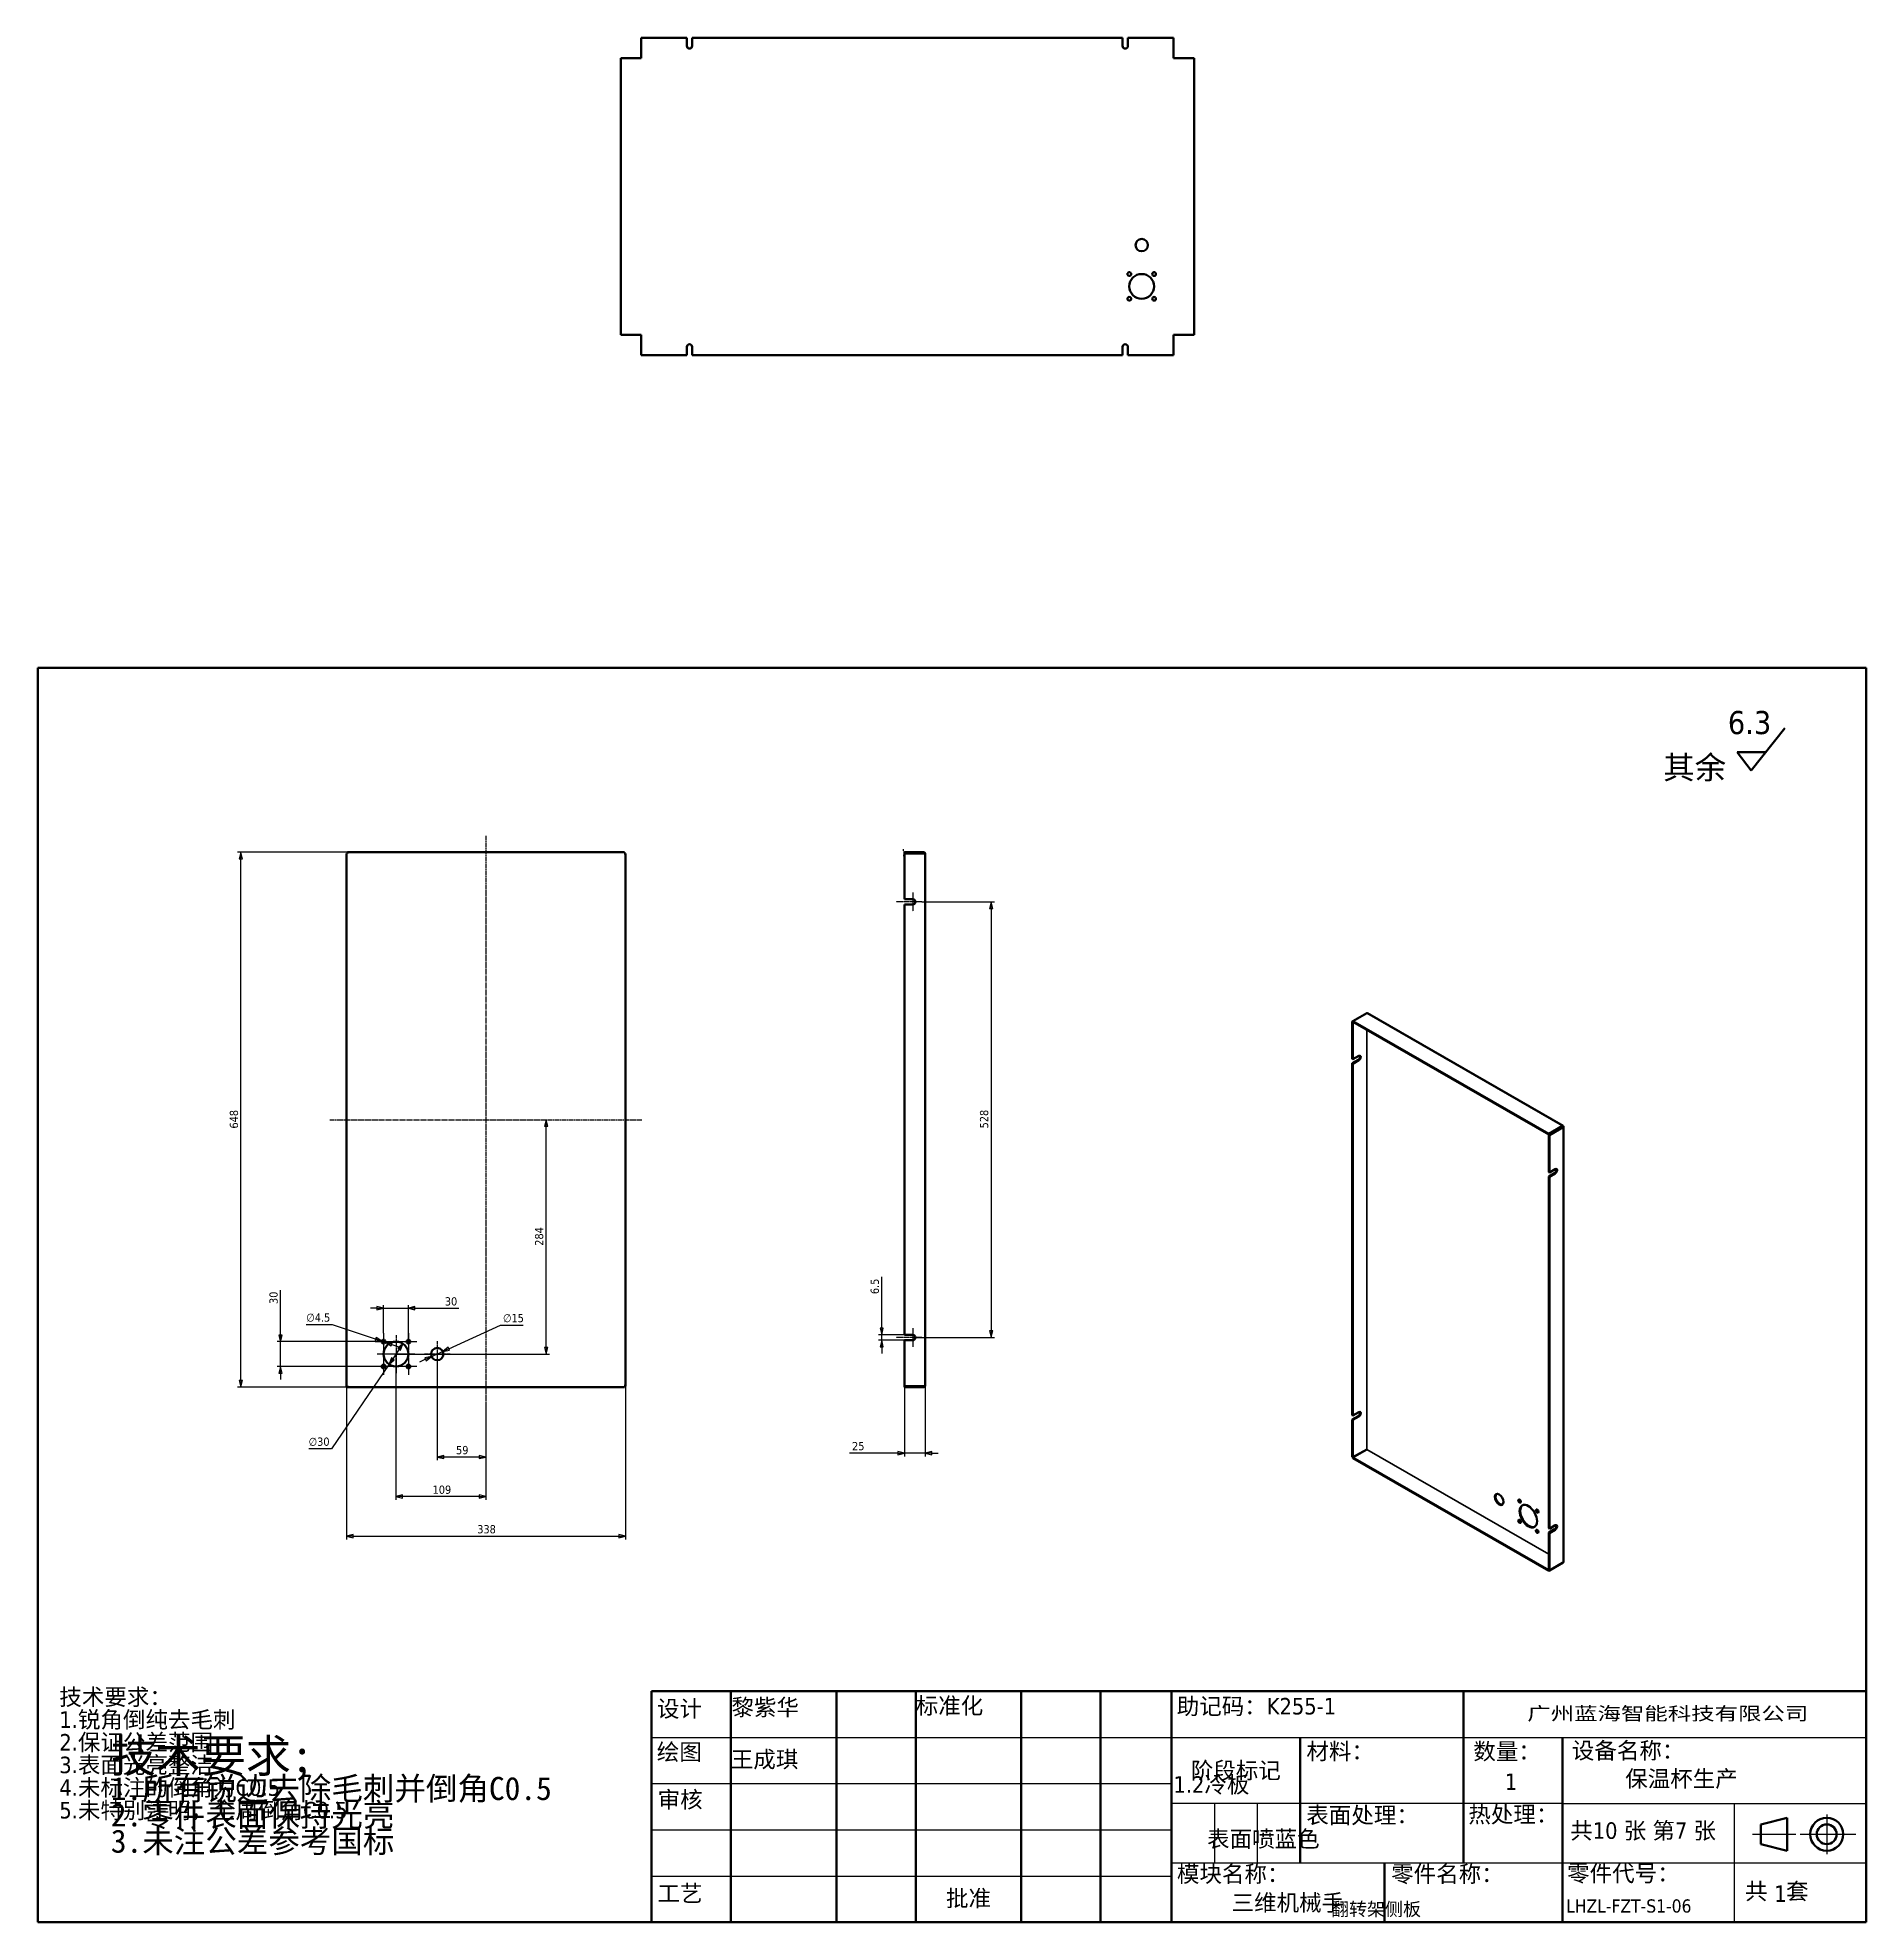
# Model space of a CAD drawing. Header units: millimetres. Extents: x 1472 to 285341, y -86221 to 5170.
# Drawn here: x 7396 to 9612, y -3272 to -988 of the extents above; entities that cross this region are included whole.
import ezdxf
from ezdxf.enums import TextEntityAlignment as Align

# ---------------------------------------------------------------- set-up
doc = ezdxf.new("R2010")
doc.units = ezdxf.units.MM
doc.linetypes.add('CHAIN', pattern=[0.3543, 0.2362, -0.0295, 0.0591, -0.0295])
for name, color, linetype, lineweight, true_color in [('中心标记 (ISO)', 1, 'Continuous', 25, 0xff0000), ('中心线 (ISO)', 1, 'Continuous', 25, 0xff0000), ('尺寸 (ISO)', 5, 'Continuous', 25, 0x0000ff)]:
    doc.layers.add(name, color=color, linetype=linetype, lineweight=lineweight, true_color=true_color)
for name, color, linetype, lineweight in [('可见 (ISO)', 7, 'Continuous', 50), ('可见窄的 (ISO)', 7, 'Continuous', 35), ('图框 (ISO)', 7, 'Continuous', 70), ('标注线', 3, 'Continuous', 18), ('标题 (ISO)', 7, 'Continuous', 50), ('符号 (ISO)', 7, 'Continuous', 25)]:
    doc.layers.add(name, color=color, linetype=linetype, lineweight=lineweight)
doc.styles.add('DIM', font='romans.shx', dxfattribs={"width": 0.8, "bigfont": 'bigfont.shx'})
doc.styles.get("Standard").update_dxf_attribs({"font": 'arial.ttf'})
doc.styles.add('文本样式19', font='tahoma.ttf')
doc.styles.add('文本样式91', font='tahoma.ttf')
doc.styles.add('注释文本 (ISO)', font='tahoma.ttf')
doc.dimstyles.get("Standard").update_dxf_attribs({"dimtxt": 0.18, "dimasz": 0.18, "dimexe": 0.18, "dimexo": 0.0625, "dimgap": 0.09, "dimtad": 0, "dimtih": 1, "dimtoh": 1, "dimdec": 4, "dimzin": 0, "dimdsep": 46, "dimtxsty": 'Standard', "dimcen": 0.09, "dimadec": 0, "dimazin": 0, "dimtfac": 1, "dimtdec": 4, "dimtofl": 0, "dimtmove": 0, "dimatfit": 3, "dimfxl": 0, "dimtolj": 1, "dimtzin": 0, "dimarcsym": 0})
doc.dimstyles.new('默认 (GB)', dxfattribs={"dimscale": 4, "dimtxt": 2.5, "dimasz": 2, "dimexe": 1, "dimexo": 0, "dimgap": 0.75, "dimtad": 1, "dimtoh": 1, "dimrnd": 1e-08, "dimdsep": 46, "dimtxsty": '注释文本 (ISO)', "dimblk": 'Filled-1', "dimcen": 0.09, "dimdle": 10, "dimclrd": 256, "dimclre": 256, "dimclrt": 256, "dimaunit": 1, "dimazin": 2, "dimtfac": 0.8, "dimtdec": 3, "dimtmove": 0, "dimatfit": 3, "dimldrblk": 'Filled-2', "dimfxl": 0, "dimtolj": 1, "dimtzin": 0, "dimlwd": -1, "dimlwe": -1, "dimarcsym": 0})

msp = doc.modelspace()

# ---------------------------------------------------------------- texts
at = {"layer": '符号 (ISO)', "insert": (9174.00341, -3091.95281), "char_height": 20, "attachment_point": 1, "style": '注释文本 (ISO)'}
msp.add_mtext('{1}', dxfattribs=at)
at = {"layer": '符号 (ISO)', "insert": (8813.20109, -3161.0867), "char_height": 20, "width": 149.7076035, "attachment_point": 1, "style": '注释文本 (ISO)'}
msp.add_mtext('{表面喷蓝色}', dxfattribs=at)

# ---------------------------------------------------------------- blocks, each defined once
blk = doc.blocks.new('图框 A3-A4')
at = {"layer": '图框 (ISO)'}
for p, q in [((287, 200), (10, 200)), ((10, 200), (10, 10)), ((287, 10), (287, 200)), ((10, 10), (287, 10))]:
    blk.add_line(p, q, dxfattribs=at)
blk = doc.blocks.new('标题栏 GB1')
at = {"layer": '标题 (ISO)'}
for p, q in [((361.15, 211.7), (366.21, 218.12)), ((361.15, 211.7), (359.01, 214.46)), ((359.01, 214.46), (363.33, 214.46)), ((194.57, 65.23), (194.57, 72.23)), ((194.57, 72.23), (378.57, 72.23)), ((206.57, 65.23), (206.57, 72.23)), ((222.57, 65.23), (222.57, 72.23)), ((234.57, 65.23), (234.57, 72.23)), ((250.57, 65.23), (250.57, 72.23)), ((262.57, 65.23), (262.57, 72.23)), ((273.31, 65.23), (273.31, 72.23)), ((317.57, 65.23), (317.57, 72.23)), ((378.57, 72.23), (378.57, 65.23)), ((194.57, 37.23), (194.57, 65.23)), ((206.57, 37.23), (206.57, 65.23)), ((222.57, 44.23), (222.57, 65.23)), ((234.57, 37.23), (234.57, 65.23)), ((250.57, 37.23), (250.57, 65.23)), ((262.57, 37.23), (262.57, 65.23)), ((273.31, 65.23), (273.31, 37.23)), ((317.57, 55.23), (317.57, 65.23)), ((378.57, 65.23), (378.57, 37.23)), ((317.57, 55.23), (317.57, 46.23)), ((366.57, 53.06), (362.57, 52.06)), ((362.57, 52.06), (362.57, 49.06)), ((366.57, 48.06), (366.57, 53.06)), ((362.57, 49.06), (366.57, 48.06)), ((305.57, 46.23), (305.57, 37.23)), ((222.57, 44.23), (222.57, 37.23)), ((378.57, 37.23), (194.57, 37.23))]:
    blk.add_line(p, q, dxfattribs=at)
at = {"layer": '标题 (ISO)', "lineweight": 25}
for p, q in [((194.57, 65.23), (273.31, 65.23)), ((273.31, 65.23), (378.57, 65.23)), ((194.57, 58.23), (273.31, 58.23)), ((332.57, 55.23), (273.31, 55.23)), ((279.81, 55.23), (279.81, 46.23)), ((286.31, 55.23), (286.31, 46.23)), ((332.57, 55.23), (378.57, 55.23)), ((358.57, 55.23), (358.57, 46.23)), ((372.58, 53.56), (372.58, 47.56)), ((194.57, 51.23), (273.31, 51.23)), ((361.32, 50.56), (367.88, 50.56)), ((368.55, 50.56), (370.07, 50.56)), ((370.07, 50.56), (376.97, 50.56)), ((273.31, 46.23), (378.57, 46.23)), ((358.57, 46.23), (358.57, 37.23)), ((194.57, 44.23), (273.31, 44.23))]:
    blk.add_line(p, q, dxfattribs=at)
at = {"layer": '标题 (ISO)', "lineweight": 50}
for p, q in [((292.81, 65.23), (292.81, 46.23)), ((332.57, 65.23), (332.57, 37.23))]:
    blk.add_line(p, q, dxfattribs=at)
at = {"layer": '标题 (ISO)'}
for radius in [2.5, 1.5]:
    blk.add_circle((372.57, 50.56), radius, dxfattribs=at)
at = {"layer": '标题 (ISO)', "style": '注释文本 (ISO)'}
blk.add_text('阶段标记', height=2.5, dxfattribs=at).set_placement((283.06, 60.23), align=Align.MIDDLE_CENTER)
for s, insert, char_height, attachment_point in [('\\fTahoma|b0|i0;\\H3.5000;6.3', (357.6, 220.71), 3.5, 1), ('\\fTahoma|b0|i0;\\H3.5000;其余', (347.8, 213.91), 3.5, 1), ('\\f仿宋|b0|i0;\\H2.5000;黎紫华', (206.66, 71.05), 2.5, 1), ('\\fTahoma|b0|i0;标准化', (234.57, 71.28), 2.5, 1), ('助记码：K255-1', (274.11, 71.21), 2.5, 1), ('\\fTahoma|b0|i0;设计', (195.38, 70.83), 2.5, 1), ('\\fTahoma|b0|i0;\\W1.30;\\H2.0000;广州\\fArial|b0|i0;\\W1.30;\\H2.0000;蓝海\\fTahoma|b0|i0;\\W1.30;\\H2.0000;智能科技有限公司', (348.5, 68.73), 2, 5), ('\\fTahoma|b0|i0;绘图', (195.35, 64.28), 2.5, 1), ('\\fTahoma|b0|i0;材料：', (293.76, 64.39), 2.5, 1), ('\\fTahoma|b0|i0;数量：', (319.04, 64.37), 2.5, 1), ('\\fTahoma|b0|i0;设备名称：', (333.96, 64.5), 2.5, 1), ('保温杯生产', (342.05, 60.22), 2.5, 1), ('\\fTahoma|b0|i0;审核', (195.48, 57.07), 2.5, 1), ('\\fTahoma|b0|i0;热处理：', (318.29, 54.82), 2.5, 1), ('\\fTahoma|b0|i0;模块名称：', (274.14, 45.81), 2.5, 1), ('\\fTahoma|b0|i0;零件名称：', (306.59, 45.8), 2.5, 1), ('\\fTahoma|b0|i0;零件代号：', (333.25, 45.9), 2.5, 1), ('\\fTahoma|b0|i0;批准', (242.57, 40.73), 2.5, 5), ('三维机械手', (282.42, 41.45), 2.5, 1), ('1', (364.63, 42.81), 2.5, 1)]:
    blk.add_mtext(s, dxfattribs=dict(at, insert=insert, char_height=char_height, attachment_point=attachment_point))
at = {"layer": '标题 (ISO)', "insert": (104.85, 72.61), "char_height": 2.5, "attachment_point": 1, "line_spacing_factor": 0.823237, "style": '注释文本 (ISO)'}
blk.add_mtext('\\fTahoma|b0|i0;技术要求：\\P1.锐角倒纯去毛刺\\P2.保证公差范围\\P3.表面光亮整洁\\P4.未标注的倒角为C0.5\\P5.未特别注明，全周倒角C0.5\\P', dxfattribs=at)
at = {"layer": '标题 (ISO)', "char_height": 2.5, "attachment_point": 1, "style": '注释文本 (ISO)'}
for s, insert, width in [('\\f仿宋|b0|i0;\\H2.5000;王成琪', (206.57, 63.16), 11.2281), ('\\fTahoma|b0|i0;表面处理：', (293.74, 54.71), 17.19), ('\\fTahoma|b0|i0;工艺', (195.45, 42.85), 6.876), ('\\fTahoma|b0|i0;  共   套', (358.32, 43.18), 17.7919)]:
    blk.add_mtext(s, dxfattribs=dict(at, insert=insert, width=width))
at = {"layer": '标题 (ISO)', "insert": (333.72, 52.37), "char_height": 2.5, "width": 27.2374, "attachment_point": 1, "line_spacing_factor": 0.987884, "style": '注释文本 (ISO)'}
blk.add_mtext('共10 张 第7 张', dxfattribs=at)
at = {"layer": '标题 (ISO)'}
for tag, p, height, style in [('材料_001', (293.5, 56.7), 2.5, '注释文本 (ISO)'), ('零件代号_001', (306.4, 37.87), 2, '文本样式91'), ('描述_001', (333.1, 38.7), 2, '文本样式91')]:
    blk.add_attdef(tag, p, '', height=height, dxfattribs=dict(at, style=style))
at = {"layer": '标题 (ISO)', "style": '文本样式91'}
blk.add_attdef('热处理', text='', height=2, dxfattribs=at).set_placement((318.2, 50.63), align=Align.TOP_LEFT)
at = {"layer": '标题 (ISO)', "style": '文本样式19'}
for tag, p in [('工程核准人', (256.57, 40.73)), ('工程批准日期', (267.94, 40.73))]:
    blk.add_attdef(tag, text='', height=1, dxfattribs=at).set_placement(p, align=Align.MIDDLE_CENTER)
blk = doc.blocks.new('Filled-1')
at = {"color": 0}
for p, q in [((0, 0), (-1, 0.25)), ((-1, 0.25), (-1, -0.25)), ((-1, 0), (0, 0)), ((-1, -0.25), (0, 0))]:
    blk.add_line(p, q, dxfattribs=at)
at = {"color": 0, "flags": 128}
blk.add_lwpolyline([(-1, -0.25), (0, 0), (-1, 0.25), (-1, -0.25)], dxfattribs=at)
at = {"color": 0}
blk.add_solid([(-1, -0.25), (0, 0), (-1, 0.25), (-1, -0.25)], dxfattribs=at)
blk = doc.blocks.new('*D444')
at = {"layer": 'Defpoints', "color": 0, "transparency": 16777216}
for p in [(7770.3, -2622.4), (8108.3, -2622.4), (8108.3, -2804.4)]:
    blk.add_point(p, dxfattribs=at)
at = {"layer": '尺寸 (ISO)', "transparency": 16777216}
for p, q in [((7770.3, -2622.4), (7770.3, -2808.4)), ((8108.3, -2622.4), (8108.3, -2808.4)), ((7778.3, -2804.4), (8100.3, -2804.4))]:
    blk.add_line(p, q, dxfattribs=at)
at = {"layer": '尺寸 (ISO)', "transparency": 16777216, "xscale": 8, "yscale": 8, "zscale": 8, "rotation": 180}
blk.add_blockref('Filled-1', (7770.3, -2804.4), dxfattribs=at)
at = {"layer": '尺寸 (ISO)', "transparency": 16777216, "xscale": 8, "yscale": 8, "zscale": 8}
blk.add_blockref('Filled-1', (8108.3, -2804.4), dxfattribs=at)
at = {"layer": '尺寸 (ISO)', "transparency": 16777216, "insert": (7928.8, -2790.9), "char_height": 10, "attachment_point": 1, "style": '注释文本 (ISO)'}
blk.add_mtext('\\A1;338', dxfattribs=at)
blk = doc.blocks.new('Filled-2')
at = {"color": 0}
for p, q in [((0, 0), (-1, 0.125)), ((-1, 0.125), (-1, -0.125)), ((-1, 0), (0, 0)), ((-1, -0.125), (0, 0))]:
    blk.add_line(p, q, dxfattribs=at)
at = {"color": 0, "flags": 128}
blk.add_lwpolyline([(-1, -0.125), (0, 0), (-1, 0.125), (-1, -0.125)], dxfattribs=at)
at = {"color": 0}
blk.add_solid([(-1, -0.125), (0, 0), (-1, 0.125), (-1, -0.125)], dxfattribs=at)
blk = doc.blocks.new('*D445')
at = {"layer": 'Defpoints', "color": 0, "transparency": 16777216}
for p in [(7642.3, -1975.6), (7771.6, -1975.6), (7771.6, -2623.6)]:
    blk.add_point(p, dxfattribs=at)
at = {"layer": '尺寸 (ISO)', "transparency": 16777216}
for p, q in [((7771.6, -1975.6), (7638.3, -1975.6)), ((7642.3, -2615.6), (7642.3, -1983.6)), ((7771.6, -2623.6), (7638.3, -2623.6))]:
    blk.add_line(p, q, dxfattribs=at)
at = {"layer": '尺寸 (ISO)', "transparency": 16777216, "xscale": 8, "yscale": 8, "zscale": 8}
for p, rotation in [((7642.3, -1975.6), 90), ((7642.3, -2623.6), 270)]:
    blk.add_blockref('Filled-1', p, dxfattribs=dict(at, rotation=rotation))
at = {"layer": '尺寸 (ISO)', "transparency": 16777216, "insert": (7628.9, -2310.4), "char_height": 10, "attachment_point": 1, "rotation": 90, "style": '注释文本 (ISO)'}
blk.add_mtext('\\A1;648', dxfattribs=at)
blk = doc.blocks.new('*D446')
at = {"layer": 'Defpoints', "color": 0, "transparency": 16777216}
for p in [(8446.5, -2622.4), (8471.5, -2622.3), (8471.5, -2703.6)]:
    blk.add_point(p, dxfattribs=at)
at = {"layer": '尺寸 (ISO)', "transparency": 16777216}
for p, q in [((8446.5, -2622.4), (8446.5, -2707.6)), ((8471.5, -2622.3), (8471.5, -2707.6)), ((8438.5, -2703.6), (8380, -2703.6)), ((8471.5, -2703.6), (8446.5, -2703.6)), ((8479.5, -2703.6), (8487.5, -2703.6))]:
    blk.add_line(p, q, dxfattribs=at)
at = {"layer": '尺寸 (ISO)', "transparency": 16777216, "xscale": 8, "yscale": 8, "zscale": 8}
blk.add_blockref('Filled-1', (8446.5, -2703.6), dxfattribs=at)
at = {"layer": '尺寸 (ISO)', "transparency": 16777216, "xscale": 8, "yscale": 8, "zscale": 8, "rotation": 180}
blk.add_blockref('Filled-1', (8471.5, -2703.6), dxfattribs=at)
at = {"layer": '尺寸 (ISO)', "transparency": 16777216, "insert": (8383, -2690.2), "char_height": 10, "attachment_point": 1, "style": '注释文本 (ISO)'}
blk.add_mtext('\\A1;25', dxfattribs=at)
blk = doc.blocks.new('*D447')
at = {"layer": 'Defpoints', "color": 0, "transparency": 16777216}
for p in [(7880.3, -2583.6), (7939.3, -2643.6), (7880.3, -2708.4)]:
    blk.add_point(p, dxfattribs=at)
at = {"layer": '尺寸 (ISO)', "transparency": 16777216}
for p, q in [((7880.3, -2583.6), (7880.3, -2712.4)), ((7939.3, -2643.6), (7939.3, -2712.4)), ((7931.3, -2708.4), (7888.3, -2708.4))]:
    blk.add_line(p, q, dxfattribs=at)
at = {"layer": '尺寸 (ISO)', "transparency": 16777216, "xscale": 8, "yscale": 8, "zscale": 8, "rotation": 180}
blk.add_blockref('Filled-1', (7880.3, -2708.4), dxfattribs=at)
at = {"layer": '尺寸 (ISO)', "transparency": 16777216, "xscale": 8, "yscale": 8, "zscale": 8}
blk.add_blockref('Filled-1', (7939.3, -2708.4), dxfattribs=at)
at = {"layer": '尺寸 (ISO)', "transparency": 16777216, "insert": (7903.1, -2695), "char_height": 10, "attachment_point": 1, "style": '注释文本 (ISO)'}
blk.add_mtext('\\A1;59', dxfattribs=at)
blk = doc.blocks.new('*D448')
at = {"layer": 'Defpoints', "color": 0, "transparency": 16777216}
for p in [(7830.3, -2583.6), (7939.3, -2643.6), (7830.3, -2756.4)]:
    blk.add_point(p, dxfattribs=at)
at = {"layer": '尺寸 (ISO)', "transparency": 16777216}
for p, q in [((7830.3, -2583.6), (7830.3, -2760.4)), ((7939.3, -2643.6), (7939.3, -2760.4)), ((7931.3, -2756.4), (7838.3, -2756.4))]:
    blk.add_line(p, q, dxfattribs=at)
at = {"layer": '尺寸 (ISO)', "transparency": 16777216, "xscale": 8, "yscale": 8, "zscale": 8, "rotation": 180}
blk.add_blockref('Filled-1', (7830.3, -2756.4), dxfattribs=at)
at = {"layer": '尺寸 (ISO)', "transparency": 16777216, "xscale": 8, "yscale": 8, "zscale": 8}
blk.add_blockref('Filled-1', (7939.3, -2756.4), dxfattribs=at)
at = {"layer": '尺寸 (ISO)', "transparency": 16777216, "insert": (7874.7, -2743), "char_height": 10, "attachment_point": 1, "style": '注释文本 (ISO)'}
blk.add_mtext('\\A1;109', dxfattribs=at)
blk = doc.blocks.new('*D449')
at = {"layer": 'Defpoints', "color": 0, "transparency": 16777216}
for p in [(8467.7, -2035.6), (8456.5, -2563.6), (8551.5, -2563.6)]:
    blk.add_point(p, dxfattribs=at)
at = {"layer": '尺寸 (ISO)', "transparency": 16777216}
for p, q in [((8467.7, -2035.6), (8555.5, -2035.6)), ((8551.5, -2043.6), (8551.5, -2555.6)), ((8456.5, -2563.6), (8555.5, -2563.6))]:
    blk.add_line(p, q, dxfattribs=at)
at = {"layer": '尺寸 (ISO)', "transparency": 16777216, "xscale": 8, "yscale": 8, "zscale": 8}
for p, rotation in [((8551.5, -2035.6), 90), ((8551.5, -2563.6), 270)]:
    blk.add_blockref('Filled-1', p, dxfattribs=dict(at, rotation=rotation))
at = {"layer": '尺寸 (ISO)', "transparency": 16777216, "insert": (8538, -2310.2), "char_height": 10, "attachment_point": 1, "rotation": 90, "style": '注释文本 (ISO)'}
blk.add_mtext('\\A1;528', dxfattribs=at)
blk = doc.blocks.new('*D450')
at = {"layer": 'Defpoints', "color": 0, "transparency": 16777216}
for p in [(8012.3, -2299.6), (8012.3, -2299.6), (7830.3, -2583.6)]:
    blk.add_point(p, dxfattribs=at)
at = {"layer": '尺寸 (ISO)', "transparency": 16777216}
for p, q in [((8012.3, -2575.6), (8012.3, -2307.6)), ((7830.3, -2583.6), (8016.3, -2583.6))]:
    blk.add_line(p, q, dxfattribs=at)
at = {"layer": '尺寸 (ISO)', "transparency": 16777216, "xscale": 8, "yscale": 8, "zscale": 8}
for p, rotation in [((8012.3, -2299.6), 90), ((8012.3, -2583.6), 270)]:
    blk.add_blockref('Filled-1', p, dxfattribs=dict(at, rotation=rotation))
at = {"layer": '尺寸 (ISO)', "transparency": 16777216, "insert": (7998.8, -2452.4), "char_height": 10, "attachment_point": 1, "rotation": 90, "style": '注释文本 (ISO)'}
blk.add_mtext('\\A1;284', dxfattribs=at)
blk = doc.blocks.new('*D451')
at = {"layer": 'Defpoints', "color": 0, "transparency": 16777216}
for p in [(7815.3, -2528.2), (7815.3, -2558.4), (7845.3, -2568.6)]:
    blk.add_point(p, dxfattribs=at)
at = {"layer": '尺寸 (ISO)', "transparency": 16777216}
for p, q in [((7807.3, -2528.2), (7799.3, -2528.2)), ((7815.3, -2558.4), (7815.3, -2524.2)), ((7815.3, -2528.2), (7845.3, -2528.2)), ((7845.3, -2568.6), (7845.3, -2524.2)), ((7853.3, -2528.2), (7906.3, -2528.2))]:
    blk.add_line(p, q, dxfattribs=at)
at = {"layer": '尺寸 (ISO)', "transparency": 16777216, "xscale": 8, "yscale": 8, "zscale": 8}
blk.add_blockref('Filled-1', (7815.3, -2528.2), dxfattribs=at)
at = {"layer": '尺寸 (ISO)', "transparency": 16777216, "xscale": 8, "yscale": 8, "zscale": 8, "rotation": 180}
blk.add_blockref('Filled-1', (7845.3, -2528.2), dxfattribs=at)
at = {"layer": '尺寸 (ISO)', "transparency": 16777216, "insert": (7889.5, -2514.8), "char_height": 10, "attachment_point": 1, "style": '注释文本 (ISO)'}
blk.add_mtext('\\A1;30', dxfattribs=at)
blk = doc.blocks.new('*D452')
at = {"layer": 'Defpoints', "color": 0, "transparency": 16777216}
for p in [(7815.3, -2568.6), (7690.3, -2598.6), (7805.1, -2598.6)]:
    blk.add_point(p, dxfattribs=at)
at = {"layer": '尺寸 (ISO)', "transparency": 16777216}
for p, q in [((7690.3, -2560.6), (7690.3, -2506.2)), ((7815.3, -2568.6), (7686.3, -2568.6)), ((7690.3, -2598.6), (7690.3, -2568.6)), ((7805.1, -2598.6), (7686.3, -2598.6)), ((7690.3, -2606.6), (7690.3, -2614.6))]:
    blk.add_line(p, q, dxfattribs=at)
at = {"layer": '尺寸 (ISO)', "transparency": 16777216, "xscale": 8, "yscale": 8, "zscale": 8}
for p, rotation in [((7690.3, -2568.6), 270), ((7690.3, -2598.6), 90)]:
    blk.add_blockref('Filled-1', p, dxfattribs=dict(at, rotation=rotation))
at = {"layer": '尺寸 (ISO)', "transparency": 16777216, "insert": (7676.9, -2523), "char_height": 10, "attachment_point": 1, "rotation": 90, "style": '注释文本 (ISO)'}
blk.add_mtext('\\A1;30', dxfattribs=at)
blk = doc.blocks.new('*D453')
at = {"layer": 'Defpoints', "color": 0, "transparency": 16777216}
for p in [(7887.2, -2580.5), (7873.5, -2586.7)]:
    blk.add_point(p, dxfattribs=at)
at = {"layer": '尺寸 (ISO)', "transparency": 16777216}
for p, q in [((7894.4, -2577.2), (7957, -2548.8)), ((7957, -2548.8), (7984.6, -2548.8)), ((7873.5, -2586.7), (7887.2, -2580.5)), ((7866.2, -2590), (7858.9, -2593.4))]:
    blk.add_line(p, q, dxfattribs=at)
at = {"layer": '尺寸 (ISO)', "transparency": 16777216, "xscale": 8, "yscale": 8, "zscale": 8}
for p, rotation in [((7887.2, -2580.5), 204.4415570794683), ((7873.5, -2586.7), 24.44155707946832)]:
    blk.add_blockref('Filled-1', p, dxfattribs=dict(at, rotation=rotation))
at = {"layer": '尺寸 (ISO)', "transparency": 16777216, "insert": (7960, -2535), "char_height": 10, "attachment_point": 1, "style": '注释文本 (ISO)'}
blk.add_mtext('\\A1;∅15', dxfattribs=at)
blk = doc.blocks.new('*D454')
at = {"layer": 'Defpoints', "color": 0, "transparency": 16777216}
for p in [(7838.8, -2571.2), (7821.9, -2596)]:
    blk.add_point(p, dxfattribs=at)
at = {"layer": '尺寸 (ISO)', "transparency": 16777216}
for p, q in [((7834.3, -2577.8), (7826.4, -2589.4)), ((7821.9, -2596), (7752.2, -2698.6)), ((7752.2, -2698.6), (7724.5, -2698.6))]:
    blk.add_line(p, q, dxfattribs=at)
at = {"layer": '尺寸 (ISO)', "transparency": 16777216, "xscale": 8, "yscale": 8, "zscale": 8}
for p, rotation in [((7838.8, -2571.2), 55.80459572413782), ((7821.9, -2596), 235.8045957241378)]:
    blk.add_blockref('Filled-1', p, dxfattribs=dict(at, rotation=rotation))
at = {"layer": '尺寸 (ISO)', "transparency": 16777216, "insert": (7724.5, -2684.8), "char_height": 10, "attachment_point": 1, "style": '注释文本 (ISO)'}
blk.add_mtext('\\A1;∅30', dxfattribs=at)
blk = doc.blocks.new('*D455')
at = {"layer": 'Defpoints', "color": 0, "transparency": 16777216}
for p in [(7813.2, -2567.9), (7817.5, -2569.3)]:
    blk.add_point(p, dxfattribs=at)
at = {"layer": '尺寸 (ISO)', "transparency": 16777216}
for p, q in [((7753.4, -2548.2), (7721.6, -2548.2)), ((7805.6, -2565.4), (7753.4, -2548.2)), ((7817.5, -2569.3), (7813.2, -2567.9)), ((7825.1, -2571.9), (7832.7, -2574.4))]:
    blk.add_line(p, q, dxfattribs=at)
at = {"layer": '尺寸 (ISO)', "transparency": 16777216, "xscale": 8, "yscale": 8, "zscale": 8}
for p, rotation in [((7813.2, -2567.9), 341.7094959165041), ((7817.5, -2569.3), 161.7094959165041)]:
    blk.add_blockref('Filled-1', p, dxfattribs=dict(at, rotation=rotation))
at = {"layer": '尺寸 (ISO)', "transparency": 16777216, "insert": (7721.6, -2534.4), "char_height": 10, "attachment_point": 1, "style": '注释文本 (ISO)'}
blk.add_mtext('\\A1;∅4.5', dxfattribs=at)
blk = doc.blocks.new('*D456')
at = {"layer": 'Defpoints', "color": 0, "transparency": 16777216}
for p in [(8418.9, -2566.9), (8446.5, -2560.4), (8446.5, -2566.9)]:
    blk.add_point(p, dxfattribs=at)
at = {"layer": '尺寸 (ISO)', "transparency": 16777216}
for p, q in [((8418.9, -2552.4), (8418.9, -2490.1)), ((8446.5, -2560.4), (8414.9, -2560.4)), ((8446.5, -2566.9), (8414.9, -2566.9)), ((8418.9, -2566.9), (8418.9, -2560.4)), ((8418.9, -2574.9), (8418.9, -2582.9))]:
    blk.add_line(p, q, dxfattribs=at)
at = {"layer": '尺寸 (ISO)', "transparency": 16777216, "xscale": 8, "yscale": 8, "zscale": 8}
for p, rotation in [((8418.9, -2560.4), 270), ((8418.9, -2566.9), 90)]:
    blk.add_blockref('Filled-1', p, dxfattribs=dict(at, rotation=rotation))
at = {"layer": '尺寸 (ISO)', "transparency": 16777216, "insert": (8405.5, -2511), "char_height": 10, "attachment_point": 1, "rotation": 90, "style": '注释文本 (ISO)'}
blk.add_mtext('\\A1;6.5', dxfattribs=at)
blk = doc.blocks.new('加工')
at = {"layer": '符号 (ISO)', "insert": (-36.68, 11.05), "char_height": 2.5, "width": 80.4946, "attachment_point": 1, "line_spacing_factor": 0.683636, "style": '注释文本 (ISO)'}
blk.add_mtext('{\\fFangSong|b0|i0|c134|p49;\\H2x;技术要求\\fFangSong|b0|i0|c0|p49;;\\P\\H0.7x;1.\\fFangSong|b0|i0|c134|p49;所有锐边去除毛刺并倒角\\fFangSong|b0|i0|c0|p49;C0.5\\H2.12498x; \\H0.47059x;\\P2.\\fFangSong|b0|i0|c134|p49;零件表面保持光亮\\H1.84035x; \\H0.54337x;\\P\\fFangSong|b0|i0|c0|p49;3.\\fFangSong|b0|i0|c134|p49;未注公差参考国标\\H1.80945x; }', dxfattribs=at)
blk = doc.blocks.new('*D443')
at = {"color": 0, "lineweight": -2, "transparency": 16777216}
for p, q in [((8446.4, -1975.6), (8445.3, -1975.6)), ((8446.4, -1976.8), (8445.3, -1976.8)), ((8445.5, -1973.8), (8445.5, -1972)), ((8445.5, -1978.6), (8445.5, -1980.4))]:
    blk.add_line(p, q, dxfattribs=at)
at = {"color": 0, "transparency": 16777216}
for points in [[(8445.2, -1973.8), (8445.8, -1973.8), (8445.5, -1975.6)], [(8445.2, -1978.6), (8445.8, -1978.6), (8445.5, -1976.8)]]:
    blk.add_solid(points, dxfattribs=at)
at = {"layer": 'Defpoints', "color": 0, "transparency": 16777216}
for p in [(8445.5, -1975.6), (8446.5, -1975.6), (8446.5, -1976.8)]:
    blk.add_point(p, dxfattribs=at)
at = {"color": 0, "transparency": 16777216, "insert": (8445.5, -1976.2), "char_height": 0.25, "attachment_point": 5}
blk.add_mtext('\\A1;1.2000', dxfattribs=at)
blk = doc.blocks.new('*T31')
at = {"color": 0, "linetype": 'ByBlock', "lineweight": -2, "transparency": 16777216}
for p, q in [((0, 0), (127, 0)), ((0, 0), (0, -78)), ((63.5, 0), (63.5, -78)), ((127, 0), (127, -78)), ((0, -39), (127, -39)), ((0, -78), (127, -78))]:
    blk.add_line(p, q, dxfattribs=at)
at = {"color": 0, "transparency": 16777216, "char_height": 10, "width": 60.5, "attachment_point": 5}
for s, insert in [('{\\fSimSun|b0|i0|c134|p2;料 厚}', (31.75, -19.5)), ('{\\fSimSun|b0|i0|c134|p2;件 数}', (95.25, -19.5))]:
    blk.add_mtext(s, dxfattribs=dict(at, insert=insert))
blk = doc.blocks.new('圆心打标')
at = {"layer": '标注线'}
for p, q in [((-2.5, 0), (2.5, 0)), ((0, 2.5), (0, -2.5))]:
    blk.add_line(p, q, dxfattribs=at)
blk = doc.blocks.new('拆图参数')
blk.add_blockref('*T31', (-63.5, 78))
at = {"layer": '标注线'}
blk.add_blockref('圆心打标', (67219.69, -21339.81), dxfattribs=at)
at = {"style": 'DIM', "width": 0.8}
blk.add_attdef('6', text='', height=10, dxfattribs=at).set_placement((-37.13, 18.91), align=Align.MIDDLE_LEFT)
blk.add_attdef('1', text='', height=10, dxfattribs=at).set_placement((36.65, 19.27), align=Align.MIDDLE_CENTER)

# ---------------------------------------------------------------- dimensions: what is measured, and where the dimension line sits
dim = msp.add_linear_dim(base=(8445.47998, -1975.63579), p1=(8446.47638, -1976.83579), p2=(8446.47638, -1975.63579), angle=90, dimstyle='Standard', override={"dimtxt": 0.25, "dimasz": 1.8})
dim.commit()
dim.dimension.update_dxf_attribs({"geometry": '*D443', "text_midpoint": (8445.47998, -1976.23579)})
at = {"layer": '尺寸 (ISO)'}
for base, p1, p2, angle, override, picture, middle in [((7642.33156, -1975.63579), (7771.60227, -2623.63579), (7771.60227, -1975.63579), 90, {"dimtoh": 0, "dimdec": 2, "dimtp": 0, "dimtm": 0, "dimtdec": 2, "dimtofl": 0, "dimatfit": 1}, '*D445', (7642.33156, -2299.71579)), ((8551.47638, -2563.63579), (8467.72638, -2035.63579), (8456.47638, -2563.63579), 90, {"dimtoh": 0, "dimdec": 2, "dimtp": 0, "dimtm": 0, "dimtdec": 2, "dimtofl": 0, "dimatfit": 1}, '*D449', (8551.47638, -2299.55579)), ((8012.26344, -2299.63579), (7830.33156, -2583.63579), (8012.26344, -2299.63579), 270, {"dimtoh": 0, "dimdec": 2, "dimse2": 1, "dimtp": 0, "dimtm": 0, "dimtdec": 2, "dimtofl": 0, "dimatfit": 1}, '*D450', (8012.26344, -2441.63579)), ((7690.33156, -2598.63579), (7815.33156, -2568.63579), (7805.08156, -2598.63579), 90, {"dimtoh": 0, "dimdec": 2, "dimtp": 0, "dimtm": 0, "dimtdec": 2, "dimtofl": 1, "dimatfit": 1}, '*D452', (7690.33156, -2516.06302)), ((8418.94302, -2566.88579), (8446.47638, -2560.38579), (8446.47638, -2566.88579), 270, {"dimtoh": 0, "dimdec": 2, "dimtp": 0, "dimtm": 0, "dimtdec": 2, "dimtofl": 1, "dimatfit": 1}, '*D456', (8418.94302, -2502.04294)), ((7815.33156, -2528.17644), (7845.33156, -2568.63579), (7815.33156, -2558.38579), 180, {"dimtoh": 0, "dimdec": 2, "dimtp": 0, "dimtm": 0, "dimtdec": 2, "dimtofl": 1, "dimatfit": 1}, '*D451', (7896.36013, -2528.17644)), ((7830.33156, -2756.3912), (7939.33156, -2643.63579), (7830.33156, -2583.63579), 180, {"dimtoh": 0, "dimdec": 2, "dimtp": 0, "dimtm": 0, "dimtdec": 2, "dimtofl": 0, "dimatfit": 1}, '*D448', (7884.91156, -2756.3912)), ((7880.33156, -2708.3912), (7939.33156, -2643.63579), (7880.33156, -2583.63579), 180, {"dimtoh": 0, "dimdec": 2, "dimtp": 0, "dimtm": 0, "dimtdec": 2, "dimtofl": 0, "dimatfit": 1}, '*D447', (7909.91156, -2708.3912))]:
    dim = msp.add_linear_dim(base=base, p1=p1, p2=p2, angle=angle, dimstyle='默认 (GB)', override=override, dxfattribs=at)
    dim.commit()
    dim.dimension.update_dxf_attribs({"geometry": picture, "text_midpoint": middle, "dimtype": 160})
for p1, p2, picture, middle in [((7817.46788, -2569.34192), (7813.19523, -2567.92967), '*D455', (7735.98818, -2548.15512)), ((7873.50368, -2586.73903), (7887.15943, -2580.53256), '*D453', (7972.30083, -2548.78962)), ((7838.76181, -2571.22891), (7821.9013, -2596.04268), '*D454', (7736.84154, -2698.59139))]:
    dim = msp.add_diameter_dim_2p(p1=p1, p2=p2, dimstyle='默认 (GB)', override={"dimtih": 1, "dimdec": 2, "dimlfac": 1, "dimtp": 0, "dimtm": 0, "dimtdec": 2, "dimatfit": 2}, dxfattribs=at)
    dim.commit()
    dim.dimension.update_dxf_attribs({"geometry": picture, "text_midpoint": middle, "dimtype": 163})
for base, p1, p2, override, picture, middle in [((8108.33156, -2804.3912), (7770.33156, -2622.36508), (8108.33156, -2622.36508), {"dimtoh": 0, "dimdec": 2, "dimtp": 0, "dimtm": 0, "dimtdec": 2, "dimtofl": 0, "dimatfit": 1}, '*D444', (7939.49156, -2804.3912)), ((8471.47638, -2703.63579), (8446.47638, -2622.36508), (8471.47638, -2622.33579), {"dimtoh": 0, "dimdec": 2, "dimtp": 0, "dimtm": 0, "dimtdec": 2, "dimtofl": 1, "dimatfit": 1}, '*D446', (8389.7706, -2703.63579))]:
    dim = msp.add_linear_dim(base=base, p1=p1, p2=p2, dimstyle='默认 (GB)', override=override, dxfattribs=at)
    dim.commit()
    dim.dimension.update_dxf_attribs({"geometry": picture, "text_midpoint": middle, "dimtype": 160})

# ---------------------------------------------------------------- linework, layer by layer
at = {"layer": '中心标记 (ISO)', "linetype": 'CHAIN', "ltscale": 3.125171}
for p, q in [((8456.47638, -2024.38579), (8456.47638, -2046.88579)), ((8456.47638, -2552.38579), (8456.47638, -2574.88579))]:
    msp.add_line(p, q, dxfattribs=at)
at = {"layer": '中心标记 (ISO)', "linetype": 'CHAIN', "ltscale": 4.340554}
for p, q in [((8467.72638, -2035.63579), (8436.47638, -2035.63579)), ((8467.72638, -2563.63579), (8436.47638, -2563.63579))]:
    msp.add_line(p, q, dxfattribs=at)
at = {"layer": '中心标记 (ISO)', "linetype": 'CHAIN', "ltscale": 2.847369}
for p, q in [((7825.58156, -2568.63579), (7805.08156, -2568.63579)), ((7815.33156, -2558.38579), (7815.33156, -2578.88579)), ((7855.58156, -2568.63579), (7835.08156, -2568.63579)), ((7845.33156, -2558.38579), (7845.33156, -2578.88579)), ((7825.58156, -2598.63579), (7805.08156, -2598.63579)), ((7815.33156, -2588.38579), (7815.33156, -2608.88579)), ((7855.58156, -2598.63579), (7835.08156, -2598.63579)), ((7845.33156, -2588.38579), (7845.33156, -2608.88579))]:
    msp.add_line(p, q, dxfattribs=at)
at = {"layer": '中心标记 (ISO)', "linetype": 'CHAIN', "ltscale": 6.389343}
for p, q in [((7830.33156, -2560.63579), (7830.33156, -2606.63579)), ((7853.33156, -2583.63579), (7807.33156, -2583.63579))]:
    msp.add_line(p, q, dxfattribs=at)
at = {"layer": '中心标记 (ISO)', "linetype": 'CHAIN', "ltscale": 4.305829}
for p, q in [((7880.33156, -2568.13579), (7880.33156, -2599.13579)), ((7895.83156, -2583.63579), (7864.83156, -2583.63579))]:
    msp.add_line(p, q, dxfattribs=at)
at = {"layer": '中心线 (ISO)', "linetype": 'CHAIN', "ltscale": 23.990969}
for p, q in [((7939.33156, -1955.63579), (7939.33156, -2643.63579)), ((7750.33156, -2299.63579), (8128.33156, -2299.63579))]:
    msp.add_line(p, q, dxfattribs=at)
at = {"layer": '可见 (ISO)'}
for p, q in [((8127.27825, -1013.14543), (8127.27825, -988.48826)), ((8127.27825, -988.48826), (8182.75754, -988.48826)), ((8182.75754, -998.48826), (8182.75754, -988.48826)), ((8189.25754, -988.48826), (8189.25754, -998.48826)), ((8189.25754, -988.48826), (8710.75754, -988.48826)), ((8710.75754, -998.48826), (8710.75754, -988.48826)), ((8717.25754, -988.48826), (8717.25754, -998.48826)), ((8717.25754, -988.48826), (8772.73683, -988.48826)), ((8772.73683, -988.48826), (8772.73683, -1013.14543)), ((8102.62108, -1013.14543), (8127.27825, -1013.14543)), ((8102.62108, -1348.60401), (8102.62108, -1013.14543)), ((8797.394, -1013.14543), (8772.73683, -1013.14543)), ((8797.394, -1013.14543), (8797.394, -1348.60401)), ((8102.62108, -1348.60401), (8127.27825, -1348.60401)), ((8127.27825, -1373.26118), (8127.27825, -1348.60401)), ((8182.75754, -1373.26118), (8182.75754, -1363.26118)), ((8189.25754, -1363.26118), (8189.25754, -1373.26118)), ((8710.75754, -1373.26118), (8710.75754, -1363.26118)), ((8717.25754, -1363.26118), (8717.25754, -1373.26118)), ((8772.73683, -1373.26118), (8772.73683, -1348.60401)), ((8797.394, -1348.60401), (8772.73683, -1348.60401)), ((8182.75754, -1373.26118), (8127.27825, -1373.26118)), ((8710.75754, -1373.26118), (8189.25754, -1373.26118)), ((8772.73683, -1373.26118), (8717.25754, -1373.26118)), ((7770.33156, -2622.36508), (7770.33156, -1976.9065)), ((7771.53156, -1976.9065), (7770.33156, -1976.9065)), ((7771.60227, -1975.63579), (8107.06085, -1975.63579)), ((7771.60227, -1976.83579), (7771.60227, -1975.63579)), ((8107.06085, -1976.83579), (8107.06085, -1975.63579)), ((8107.13156, -1976.9065), (8108.33156, -1976.9065)), ((8108.33156, -1976.9065), (8108.33156, -2622.36508)), ((8470.17638, -1975.63579), (8446.47638, -1975.63579)), ((8446.47638, -1976.83579), (8446.47638, -1975.63579)), ((8470.17638, -1976.83579), (8446.47638, -1976.83579)), ((8446.47638, -2032.38579), (8446.47638, -1976.9065)), ((8446.47638, -1976.9065), (8470.17638, -1976.9065)), ((8470.17638, -1976.83579), (8470.17638, -1975.63579)), ((8471.47638, -1976.93579), (8471.47638, -2622.33579)), ((8446.47638, -2032.38579), (8456.47638, -2032.38579)), ((8456.47638, -2038.88579), (8446.47638, -2038.88579)), ((8446.47638, -2560.38579), (8446.47638, -2038.88579)), ((8990.04878, -2180.07524), (8989.15025, -2180.59266)), ((8989.15025, -2180.59266), (8989.15025, -2225.9496)), ((8989.99878, -2181.0813), (8989.15025, -2180.59266)), ((8990.04897, -2181.05239), (8989.99878, -2181.0813)), ((8989.99878, -2181.0813), (8989.99878, -2226.43823)), ((8990.04878, -2180.07123), (9006.80721, -2170.42069)), ((9227.25381, -2316.66852), (8990.04878, -2180.07123)), ((8990.04878, -2181.05228), (8990.04878, -2180.07123)), ((9227.25381, -2317.64958), (8990.04878, -2181.05228)), ((9007.46628, -2170.36289), (9244.65066, -2306.94829)), ((8989.15025, -2225.9496), (8989.99878, -2226.43823)), ((8989.15025, -2231.26365), (8996.22132, -2227.1917)), ((8989.99878, -2231.75229), (8989.15025, -2231.26365)), ((8989.15025, -2231.26365), (8989.15025, -2657.61448)), ((8989.99878, -2226.43823), (8997.06985, -2222.36628)), ((8997.06985, -2227.68033), (8989.99878, -2231.75229)), ((8989.99878, -2231.75229), (8989.99878, -2658.10311)), ((9244.01224, -2307.01798), (9227.25381, -2316.66852)), ((9244.01224, -2307.99904), (9227.25381, -2317.64958)), ((9227.25381, -2317.64958), (9227.25381, -2316.66852)), ((9244.06224, -2308.08564), (9227.30381, -2317.73618)), ((9227.30381, -2363.09311), (9227.30381, -2317.73618)), ((9227.30381, -2317.73618), (9228.15234, -2318.22482)), ((9228.15234, -2318.22482), (9244.91077, -2308.57428)), ((9228.15234, -2363.58175), (9228.15234, -2318.22482)), ((9244.01224, -2307.99904), (9244.01224, -2307.01798)), ((9244.06224, -2308.02815), (9244.91077, -2307.53951)), ((9244.06224, -2308.08564), (9244.91077, -2308.57428)), ((9245.29153, -2308.0569), (9245.29153, -2835.72576)), ((9227.30381, -2363.09311), (9228.15234, -2363.58175)), ((9227.30381, -2368.40717), (9234.37488, -2364.33521)), ((9228.15234, -2368.89581), (9227.30381, -2368.40717)), ((9227.30381, -2794.758), (9227.30381, -2368.40717)), ((9228.15234, -2363.58175), (9235.22341, -2359.50979)), ((9235.22341, -2364.82385), (9228.15234, -2368.89581)), ((9228.15234, -2795.24663), (9228.15234, -2368.89581)), ((8446.47638, -2560.38579), (8456.47638, -2560.38579)), ((8456.47638, -2566.88579), (8446.47638, -2566.88579)), ((8446.47638, -2622.36508), (8446.47638, -2566.88579)), ((7771.53156, -2622.36508), (7770.33156, -2622.36508)), ((7771.60227, -2622.43579), (7771.60227, -2623.63579)), ((8107.06085, -2623.63579), (7771.60227, -2623.63579)), ((8107.06085, -2622.43579), (8107.06085, -2623.63579)), ((8107.13156, -2622.36508), (8108.33156, -2622.36508)), ((8470.17638, -2622.36508), (8446.47638, -2622.36508)), ((8470.17638, -2622.43579), (8446.47638, -2622.43579)), ((8446.47638, -2622.43579), (8446.47638, -2623.63579)), ((8446.47638, -2623.63579), (8470.17638, -2623.63579)), ((8470.17638, -2622.43579), (8470.17638, -2623.63579)), ((8989.15025, -2657.61448), (8989.99878, -2658.10311)), ((8989.15025, -2662.92854), (8996.22132, -2658.85658)), ((8989.99878, -2663.41717), (8989.15025, -2662.92854)), ((8989.15025, -2662.92854), (8989.15025, -2708.28547)), ((8989.99878, -2658.10311), (8997.06985, -2654.03116)), ((8997.06985, -2659.34521), (8989.99878, -2663.41717)), ((8989.99878, -2663.41717), (8989.99878, -2708.7741)), ((8989.99878, -2708.7741), (8989.15025, -2708.28547)), ((9006.75721, -2699.12357), (8989.99878, -2708.7741)), ((9006.80721, -2699.21017), (8990.04878, -2708.86071)), ((8990.04878, -2708.86071), (9227.25381, -2845.458)), ((8990.04878, -2708.86071), (8990.04878, -2709.84176)), ((8990.04878, -2709.84176), (9227.25381, -2846.43906)), ((9227.30381, -2794.758), (9228.15234, -2795.24663)), ((9227.30381, -2800.07205), (9234.37488, -2796.0001)), ((9228.15234, -2800.56069), (9227.30381, -2800.07205)), ((9227.30381, -2845.42899), (9227.30381, -2800.07205)), ((9228.15234, -2795.24663), (9235.22341, -2791.17467)), ((9235.22341, -2796.48873), (9228.15234, -2800.56069)), ((9228.15234, -2845.91762), (9228.15234, -2800.56069)), ((9227.25381, -2846.43906), (9244.01224, -2836.78852)), ((9227.30401, -2845.4291), (9227.25381, -2845.458)), ((9227.25381, -2845.458), (9227.25381, -2846.43906)), ((9227.30381, -2845.42899), (9228.15234, -2845.91762)), ((9244.91077, -2836.26708), (9228.15234, -2845.91762)), ((9244.01224, -2836.78451), (9244.01224, -2836.78852))]:
    msp.add_line(p, q, dxfattribs=at)
for centre, radius in [((8734.00754, -1239.87472), 7.5), ((8719.00754, -1274.87472), 2.25), ((8734.00754, -1289.87472), 15), ((8749.00754, -1274.87472), 2.25), ((8719.00754, -1304.87472), 2.25), ((8749.00754, -1304.87472), 2.25), ((7815.33156, -2568.63579), 2.25), ((7830.33156, -2583.63579), 15), ((7845.33156, -2568.63579), 2.25), ((7880.33156, -2583.63579), 7.5), ((7815.33156, -2598.63579), 2.25), ((7845.33156, -2598.63579), 2.25)]:
    msp.add_circle(centre, radius, dxfattribs=at)
for centre, start, end in [((8186.00754, -998.48826), 180, 0), ((8714.00754, -998.48826), 180, 0), ((8186.00754, -1363.26118), 0, 180), ((8714.00754, -1363.26118), 0, 180), ((8456.47638, -2035.63579), 270, 90), ((8456.47638, -2563.63579), 270, 90)]:
    msp.add_arc(centre, 3.25, start, end, dxfattribs=at)
for centre, major_axis, start_param, end_param in [((8996.22132, -2224.53467), (1.62185, 2.8164), 3.9250571086, 6.019560142), ((8997.06985, -2225.0233), (1.62185, 2.8164), 3.9250571086, 7.0666497622), ((9234.37488, -2361.67819), (1.62185, 2.8164), 3.9250571086, 6.019560142), ((9235.22341, -2362.16682), (1.62185, 2.8164), 3.9250571086, 7.0666497622), ((8996.22132, -2656.19955), (1.62185, 2.8164), 3.9250571086, 6.019560142), ((8997.06985, -2656.68819), (1.62185, 2.8164), 3.9250571086, 7.0666497622), ((9168.04827, -2759.28318), (-3.74274, 6.49938), 0.113160297, 3.0284323565), ((9192.797, -2761.27182), (-1.12282, 1.94981), 0.3859036447, 2.7556890089), ((9192.797, -2785.79824), (-1.12282, 1.94981), 0.3859036447, 2.7556890089), ((9203.4036, -2779.64297), (-7.48548, 12.99875), 0.0564895108, 3.0851031428), ((9214.01021, -2773.4877), (-1.12282, 1.94981), 0.3859036447, 2.7556890089), ((9214.01021, -2798.01411), (-1.12282, 1.94981), 0.3859036447, 2.7556890089), ((9234.37488, -2793.34307), (1.62185, 2.8164), 3.9250571086, 6.019560142), ((9235.22341, -2793.8317), (1.62185, 2.8164), 3.9250571086, 7.0666497622)]:
    msp.add_ellipse(centre, major_axis=major_axis, ratio=0.5780931159, start_param=start_param, end_param=end_param, dxfattribs=at)
for centre, major_axis in [((9167.19974, -2759.77182), (-3.74274, 6.49938)), ((9191.94847, -2761.76046), (-1.12282, 1.94981)), ((9191.94847, -2786.28687), (-1.12282, 1.94981)), ((9202.55508, -2780.1316), (-7.48548, 12.99875)), ((9213.16168, -2773.97633), (-1.12282, 1.94981)), ((9213.16168, -2798.50274), (-1.12282, 1.94981))]:
    msp.add_ellipse(centre, major_axis=major_axis, ratio=0.5780931159, dxfattribs=at)
for points, knots in [([(7770.33156, -1976.9065), (7770.33156, -1976.91466), (7770.74881, -1976.92281), (7771.29803, -1976.93096), (7771.4067, -1976.93257), (7771.51912, -1976.93418), (7771.63156, -1976.93579)], [0, 0, 0, 0, 1.3113398714, 1.3113398714, 1.3113398714, 1.5707963268, 1.5707963268, 1.5707963268, 1.5707963268]), ([(7771.63156, -1976.93579), (7771.62341, -1976.36755), (7771.61525, -1975.82509), (7771.6071, -1975.67931), (7771.60549, -1975.65046), (7771.60388, -1975.63579), (7771.60227, -1975.63579)], [0, 0, 0, 0, 1.3113398714, 1.3113398714, 1.3113398714, 1.5707963268, 1.5707963268, 1.5707963268, 1.5707963268]), ([(8107.06085, -1975.63579), (8107.05269, -1975.63579), (8107.04454, -1976.05304), (8107.03639, -1976.60227), (8107.03478, -1976.71094), (8107.03317, -1976.82336), (8107.03156, -1976.93579)], [0, 0, 0, 0, 1.3113398714, 1.3113398714, 1.3113398714, 1.5707963268, 1.5707963268, 1.5707963268, 1.5707963268]), ([(8107.03156, -1976.93579), (8107.5998, -1976.92764), (8108.14226, -1976.91949), (8108.28804, -1976.91134), (8108.31689, -1976.90973), (8108.33156, -1976.90812), (8108.33156, -1976.9065)], [0, 0, 0, 0, 1.3113398714, 1.3113398714, 1.3113398714, 1.5707963268, 1.5707963268, 1.5707963268, 1.5707963268]), ([(8471.47638, -1976.93579), (8471.47638, -1976.36755), (8471.05913, -1975.82509), (8470.5099, -1975.67931), (8470.40123, -1975.65046), (8470.28881, -1975.63579), (8470.17638, -1975.63579)], [0, 0, 0, 0, 1.3113398714, 1.3113398714, 1.3113398714, 1.5707963268, 1.5707963268, 1.5707963268, 1.5707963268]), ([(8470.17638, -1976.9065), (8470.74462, -1976.91466), (8471.28708, -1976.92281), (8471.43286, -1976.93096), (8471.46171, -1976.93257), (8471.47638, -1976.93418), (8471.47638, -1976.93579)], [0, 0, 0, 0, 1.3113398714, 1.3113398714, 1.3113398714, 1.5707963268, 1.5707963268, 1.5707963268, 1.5707963268]), ([(9244.91077, -2307.53951), (9244.91654, -2307.07826), (9244.62726, -2306.808), (9244.24466, -2306.91578), (9244.16896, -2306.9371), (9244.09061, -2306.97155), (9244.01224, -2307.01798)], [0, 0, 0, 0, 1.3113398714, 1.3113398714, 1.3113398714, 1.5707963268, 1.5707963268, 1.5707963268, 1.5707963268]), ([(9244.91077, -2308.57428), (9245.31258, -2308.34955), (9245.40112, -2307.96543), (9245.11584, -2307.68909), (9245.0594, -2307.63441), (9244.99027, -2307.58398), (9244.91077, -2307.53951)], [0, 0, 0, 0, 1.3113398714, 1.3113398714, 1.3113398714, 1.5707963268, 1.5707963268, 1.5707963268, 1.5707963268]), ([(7771.63156, -2622.33579), (7771.06331, -2622.34394), (7770.52085, -2622.3521), (7770.37507, -2622.36025), (7770.34622, -2622.36186), (7770.33156, -2622.36347), (7770.33156, -2622.36508)], [0, 0, 0, 0, 1.3113398714, 1.3113398714, 1.3113398714, 1.5707963268, 1.5707963268, 1.5707963268, 1.5707963268]), ([(7771.60227, -2623.63579), (7771.61042, -2623.63579), (7771.61857, -2623.21854), (7771.62672, -2622.66932), (7771.62833, -2622.56065), (7771.62994, -2622.44823), (7771.63156, -2622.33579)], [0, 0, 0, 0, 1.3113398714, 1.3113398714, 1.3113398714, 1.5707963268, 1.5707963268, 1.5707963268, 1.5707963268]), ([(8107.03156, -2622.33579), (8107.03971, -2622.90404), (8107.04786, -2623.4465), (8107.05601, -2623.59228), (8107.05762, -2623.62113), (8107.05923, -2623.63579), (8107.06085, -2623.63579)], [0, 0, 0, 0, 1.3113398714, 1.3113398714, 1.3113398714, 1.5707963268, 1.5707963268, 1.5707963268, 1.5707963268]), ([(8108.33156, -2622.36508), (8108.33156, -2622.35693), (8107.91431, -2622.34878), (8107.36508, -2622.34063), (8107.25641, -2622.33902), (8107.14399, -2622.33741), (8107.03156, -2622.33579)], [0, 0, 0, 0, 1.3113398714, 1.3113398714, 1.3113398714, 1.5707963268, 1.5707963268, 1.5707963268, 1.5707963268]), ([(8470.17638, -2623.63579), (8470.74462, -2623.63579), (8471.28708, -2623.21854), (8471.43286, -2622.66932), (8471.46171, -2622.56065), (8471.47638, -2622.44823), (8471.47638, -2622.33579)], [0, 0, 0, 0, 1.3113398714, 1.3113398714, 1.3113398714, 1.5707963268, 1.5707963268, 1.5707963268, 1.5707963268]), ([(8471.47638, -2622.33579), (8471.47638, -2622.34394), (8471.05913, -2622.3521), (8470.5099, -2622.36025), (8470.40123, -2622.36186), (8470.28881, -2622.36347), (8470.17638, -2622.36508)], [0, 0, 0, 0, 1.3113398714, 1.3113398714, 1.3113398714, 1.5707963268, 1.5707963268, 1.5707963268, 1.5707963268]), ([(9245.2826, -2835.72629), (9245.28454, -2835.85991), (9245.23026, -2835.99342), (9245.11584, -2836.1096), (9245.0594, -2836.16691), (9244.99027, -2836.21998), (9244.91077, -2836.26708)], [0.7853981634, 0.7853981634, 0.7853981634, 0.7853981634, 1.31133987139, 1.31133987139, 1.31133987139, 1.57079632679, 1.57079632679, 1.57079632679, 1.57079632679])]:
    msp.add_open_spline(points, degree=3, knots=knots, dxfattribs=at)
for points in [[(7771.63156, -1976.93579), (7771.5792, -1976.92603), (7771.53156, -1976.91627), (7771.53156, -1976.9065)], [(7771.63156, -1976.93579), (7771.62179, -1976.88343), (7771.61203, -1976.83579), (7771.60227, -1976.83579)], [(8107.03156, -1976.93579), (8107.04132, -1976.88343), (8107.05108, -1976.83579), (8107.06085, -1976.83579)], [(8107.03156, -1976.93579), (8107.08392, -1976.92603), (8107.13156, -1976.91627), (8107.13156, -1976.9065)], [(8470.27199, -1976.90822), (8470.25907, -1976.86782), (8470.21931, -1976.83579), (8470.17638, -1976.83579)], [(9006.80721, -2170.42069), (9007.05072, -2170.28443), (9007.28771, -2170.27368), (9007.46227, -2170.37091)], [(9244.06224, -2308.02815), (9244.06915, -2307.98932), (9244.04236, -2307.97374), (9244.01224, -2307.99904)], [(9244.06224, -2308.02815), (9244.09927, -2308.04149), (9244.09927, -2308.0723), (9244.06224, -2308.08564)], [(7771.63156, -2622.33579), (7771.5792, -2622.34556), (7771.53156, -2622.35532), (7771.53156, -2622.36508)], [(7771.63156, -2622.33579), (7771.62179, -2622.38815), (7771.61203, -2622.43579), (7771.60227, -2622.43579)], [(8107.03156, -2622.33579), (8107.04132, -2622.38815), (8107.05108, -2622.43579), (8107.06085, -2622.43579)], [(8107.03156, -2622.33579), (8107.08392, -2622.34556), (8107.13156, -2622.35532), (8107.13156, -2622.36508)], [(8470.27199, -2622.36337), (8470.25907, -2622.40377), (8470.21931, -2622.43579), (8470.17638, -2622.43579)], [(9006.89863, -2699.09962), (9006.86161, -2699.08628), (9006.79423, -2699.09426), (9006.75721, -2699.12357)], [(9006.89863, -2699.09962), (9006.89173, -2699.13845), (9006.85114, -2699.19282), (9006.80721, -2699.21017)], [(9244.01224, -2836.78852), (9244.03452, -2836.77532), (9244.05674, -2836.76107), (9244.07886, -2836.74585)]]:
    msp.add_open_spline(points, degree=3, dxfattribs=at)
at = {"layer": '可见窄的 (ISO)'}
for p, q in [((9006.75721, -2699.12357), (9006.75721, -2190.67403)), ((9244.01224, -2307.01798), (9006.80721, -2170.42069)), ((9006.89863, -2190.75547), (9006.89863, -2699.09962)), ((8996.22132, -2227.1917), (8997.06985, -2227.68033)), ((9244.06224, -2308.02815), (9244.01197, -2307.9992)), ((9244.06224, -2308.08564), (9244.06224, -2308.02815)), ((9244.91077, -2836.26708), (9244.91077, -2308.57428)), ((9234.37488, -2364.33521), (9235.22341, -2364.82385)), ((8996.22132, -2658.85658), (8997.06985, -2659.34521)), ((9227.30381, -2826.18572), (9006.80721, -2699.21017)), ((9006.89863, -2699.09962), (9227.30381, -2826.02252)), ((9234.37488, -2796.0001), (9235.22341, -2796.48873))]:
    msp.add_line(p, q, dxfattribs=at)

# ---------------------------------------------------------------- block references
for p, values in [((7496.36601, 3704.83115), {'1': '1', '6': '2'}), ((3662.99311, 2779.4233), {'1': '1', '6': '1.2'}), ((2010.55466, 2312.38567), {'1': '1', '6': '1.2'}), ((5458.13717, 2116.78216), {'1': '4', '6': '1.2'}), ((4913.69957, 1652.65973), {'1': '1', '6': '2.0'}), ((5765.9523, -1121.36443), {'1': '1', '6': '3'}), ((3740.36794, -1173.13064), {'1': '1', '6': '1.2'}), ((1813.26219, -2657.50293), {'1': '1', '6': '1.2'}), ((2431.75623, -2909.13165), {'1': '1', '6': '2'})]:
    msp.add_blockref('拆图参数', p).add_auto_attribs(values)
at = {"xscale": 4, "yscale": 4, "zscale": 4}
msp.add_blockref('拆图参数', (8432.08802, -852.21908), dxfattribs=at).add_auto_attribs({'1': '1', '6': '1.2'})
at = {"xscale": 8, "yscale": 8, "zscale": 8}
for name, p in [('图框 A3-A4', (7316.1136, -3352.2409)), ('加工', (7778.18493, -3138.88822))]:
    msp.add_blockref(name, p, dxfattribs=at)
ref = msp.add_blockref('标题栏 GB1', (6583.54448, -3570.04252), dxfattribs=dict(xscale=8, yscale=8, zscale=8))
ref.add_attrib('零件代号_001', '翻转架侧板', (8963.39851, -3264.29215), dxfattribs={"layer": '标题 (ISO)', "height": 16, "style": '文本样式91'})
ref.add_attrib('描述_001', 'LHZL-FZT-S1-06', (9248.34473, -3260.44525), dxfattribs={"layer": '标题 (ISO)', "height": 16.0000002, "style": '文本样式91'})
ref.add_attrib('材料_001', '1.2冷板', (8772.43691, -3115.24365), dxfattribs={"layer": '标题 (ISO)', "height": 20, "style": '注释文本 (ISO)'})

msp.set_redraw_order([(e.dxf.handle, doc.entitydb.next_handle()) for e in msp.query("TEXT MTEXT ATTDEF DIMENSION ARC_DIMENSION")])  # texts and dimensions are drawn at this point

doc.saveas('drawing.dxf')
